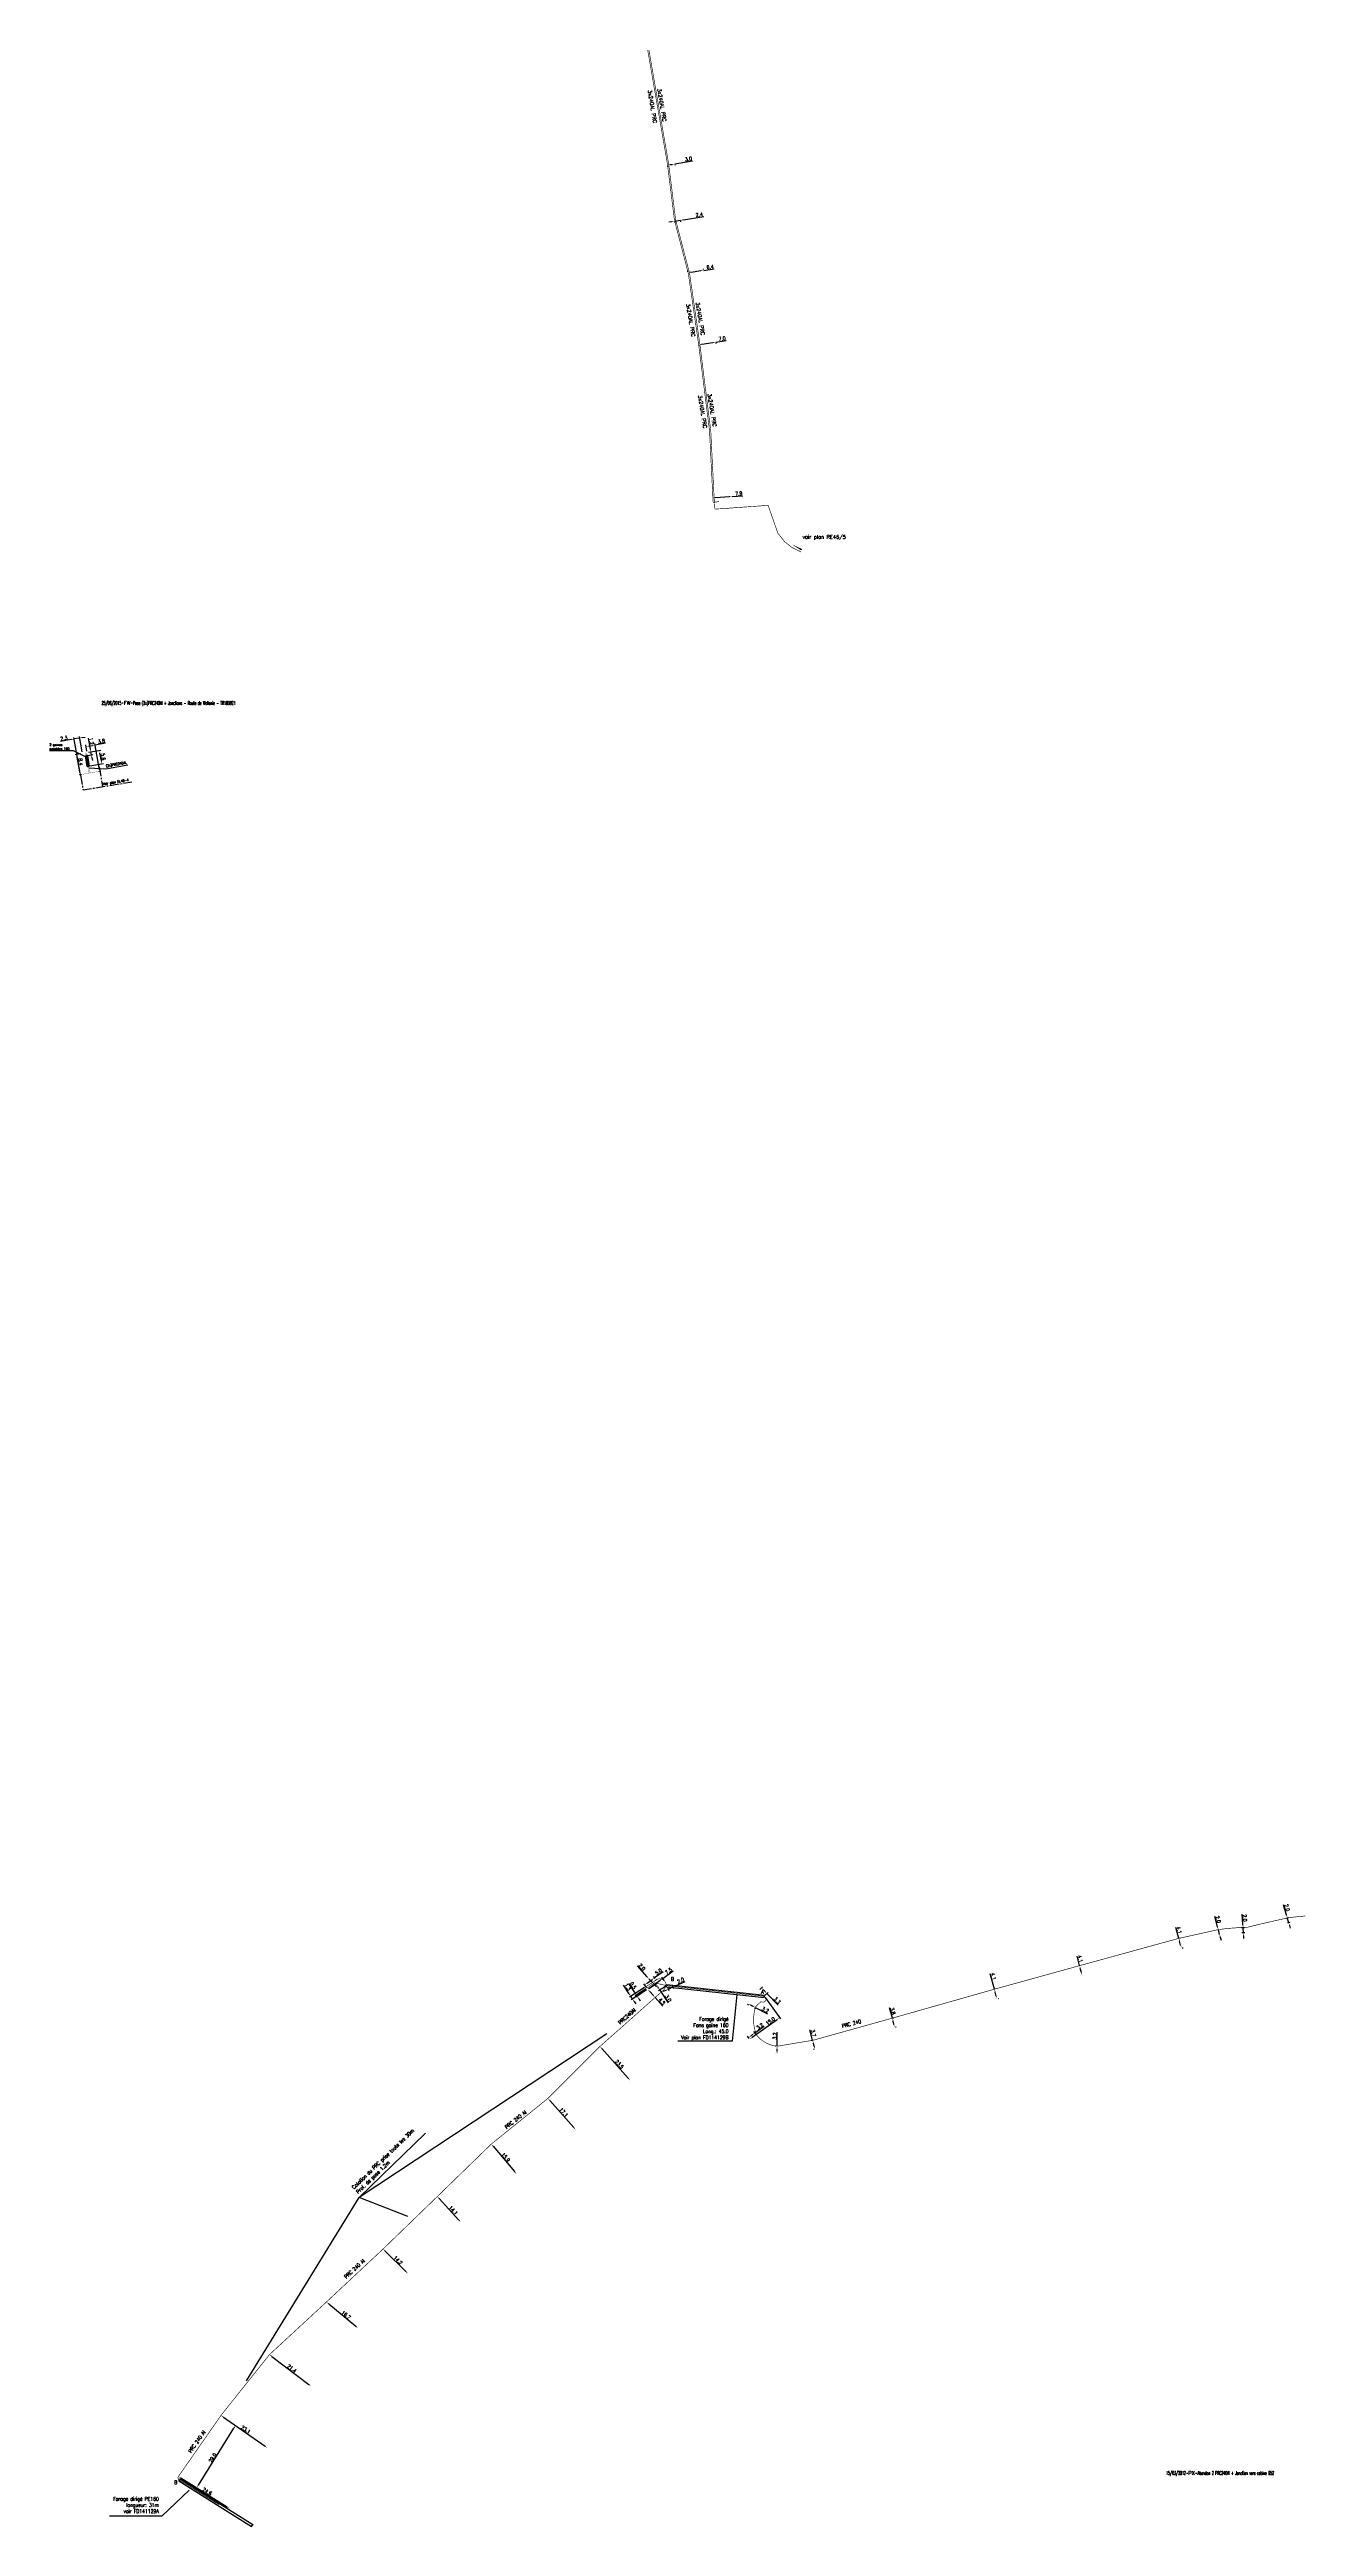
# Model space of a CAD drawing. Header units: millimetres. Extents: x 114488 to 115000, y 128991 to 130000.
import ezdxf
from ezdxf.enums import TextEntityAlignment as Align

# ---------------------------------------------------------------- set-up
doc = ezdxf.new("R2010")
doc.units = ezdxf.units.MM
doc.header["$PDMODE"] = 34
doc.linetypes.add('CENTER2', pattern=[28.575, 19.05, -3.175, 3.175, -3.175])
doc.layers.get('0').update_dxf_attribs({"linetype": 'CONTINUOUS'})
doc.layers.get('DEFPOINTS').update_dxf_attribs({"linetype": 'CONTINUOUS'})
for name, color, linetype in [('M_110', 1, 'M_ST_10'), ('M_300', 7, 'CONTINUOUS'), ('M_400', 7, 'CONTINUOUS'), ('M_910', 7, 'CONTINUOUS'), ('M_930', 7, 'CONTINUOUS')]:
    doc.layers.add(name, color=color, linetype=linetype)
doc.styles.get("Standard").update_dxf_attribs({"font": 'romans.shx', "width": 0.85})
doc.linetypes.add('M_ST_10', pattern='A,5,-0.3,["++",Standard,S=1,R=0,X=0,Y=-0.5],-2.8', length=8.1)
doc.dimstyles.get("Standard").update_dxf_attribs({"dimtxt": 1.5, "dimasz": 1.2, "dimexe": 0.625, "dimexo": 0.625, "dimgap": 0.25, "dimtad": 1, "dimdec": 1, "dimzin": 0, "dimdsep": 46, "dimtxsty": 'Standard', "dimcen": -0.5, "dimadec": 0, "dimazin": 0, "dimtfac": 1, "dimtdec": 1, "dimtmove": 0, "dimatfit": 3, "dimfxl": 0, "dimtolj": 1, "dimtzin": 0, "dimarcsym": 0})

# ---------------------------------------------------------------- blocks, each defined once
blk = doc.blocks.new('*D2')
at = {"layer": 'DEFPOINTS', "color": 0, "linetype": 'Continuous', "transparency": 16777216}
for p in [(114740, 129953.5), (114743, 129954), (114743.1, 129953.6)]:
    blk.add_point(p, dxfattribs=at)
at = {"layer": 'M_110', "color": 0, "linetype": 'Continuous', "lineweight": -2, "transparency": 16777216}
for p, q in [((114743.1, 129953.6), (114750.3, 129954.8)), ((114740.1, 129952.9), (114740.2, 129952.5)), ((114741.3, 129953.3), (114741.9, 129953.4)), ((114743.1, 129953.4), (114743.2, 129953))]:
    blk.add_line(p, q, dxfattribs=at)
at = {"layer": 'M_110', "color": 0, "linetype": 'Continuous', "transparency": 16777216}
for points in [[(114741.2, 129953.5), (114741.3, 129953.1), (114740.1, 129953.1)], [(114741.8, 129953.6), (114741.9, 129953.2), (114743.1, 129953.6)]]:
    blk.add_solid(points, dxfattribs=at)
at = {"layer": 'M_110', "color": 0, "linetype": 'Continuous', "transparency": 16777216, "insert": (114748.6, 129955.6), "char_height": 1.5, "attachment_point": 5, "rotation": 9.5667}
blk.add_mtext('\\A1;3.0', dxfattribs=at)
blk = doc.blocks.new('*D1')
at = {"layer": 'DEFPOINTS', "color": 0, "linetype": 'Continuous', "transparency": 16777216}
for p in [(114742.9, 129930.6), (114745.3, 129931), (114745.3, 129930.6)]:
    blk.add_point(p, dxfattribs=at)
at = {"layer": 'M_110', "color": 0, "linetype": 'Continuous', "lineweight": -2, "transparency": 16777216}
for p, q in [((114741.8, 129930), (114740.6, 129929.9)), ((114742.9, 129930.2), (114745.3, 129930.6)), ((114743, 129930), (114743, 129929.6)), ((114745.4, 129930.4), (114745.4, 129930)), ((114746.5, 129930.8), (114754.8, 129932.2))]:
    blk.add_line(p, q, dxfattribs=at)
at = {"layer": 'M_110', "color": 0, "linetype": 'Continuous', "transparency": 16777216}
for points in [[(114741.7, 129930.2), (114741.8, 129929.8), (114742.9, 129930.2)], [(114746.5, 129931), (114746.5, 129930.6), (114745.3, 129930.6)]]:
    blk.add_solid(points, dxfattribs=at)
at = {"layer": 'M_110', "color": 0, "linetype": 'Continuous', "transparency": 16777216, "insert": (114753, 129932.9), "char_height": 1.5, "attachment_point": 5, "rotation": 9.2584}
blk.add_mtext('\\A1;2.4', dxfattribs=at)
blk = doc.blocks.new('*D0')
at = {"layer": 'DEFPOINTS', "color": 0, "linetype": 'Continuous', "transparency": 16777216}
for p in [(114758.5, 129817.6), (114766.4, 129818.1), (114766.4, 129818.1)]:
    blk.add_point(p, dxfattribs=at)
at = {"layer": 'M_110', "color": 0, "linetype": 'Continuous', "lineweight": -2, "transparency": 16777216}
for p, q in [((114759.7, 129817.7), (114765.2, 129818.1)), ((114766.4, 129818.1), (114770.7, 129818.4))]:
    blk.add_line(p, q, dxfattribs=at)
at = {"layer": 'M_110', "color": 0, "linetype": 'Continuous', "transparency": 16777216}
for points in [[(114759.7, 129817.9), (114759.7, 129817.5), (114758.5, 129817.6)], [(114765.2, 129818.3), (114765.2, 129817.9), (114766.4, 129818.1)]]:
    blk.add_solid(points, dxfattribs=at)
at = {"layer": 'M_110', "color": 0, "linetype": 'Continuous', "transparency": 16777216, "insert": (114769.1, 129819.3), "char_height": 1.5, "attachment_point": 5, "rotation": 3.9245}
blk.add_mtext('\\A1;7.9', dxfattribs=at)
blk = doc.blocks.new('*D3')
at = {"layer": 'DEFPOINTS', "color": 0, "linetype": 'Continuous', "transparency": 16777216}
for p in [(114748.5, 129909.4), (114748.5, 129909), (114754.8, 129909.9)]:
    blk.add_point(p, dxfattribs=at)
at = {"layer": 'M_110', "color": 0, "linetype": 'Continuous', "lineweight": -2, "transparency": 16777216}
for p, q in [((114748.4, 129909.6), (114748.4, 129910)), ((114749.7, 129909.5), (114753.6, 129910.1)), ((114754.7, 129910.5), (114754.7, 129910.8)), ((114754.8, 129910.2), (114759.1, 129910.8))]:
    blk.add_line(p, q, dxfattribs=at)
at = {"layer": 'M_110', "color": 0, "linetype": 'Continuous', "transparency": 16777216}
for points in [[(114749.6, 129909.7), (114749.7, 129909.3), (114748.5, 129909.4)], [(114753.6, 129910.3), (114753.6, 129909.9), (114754.8, 129910.2)]]:
    blk.add_solid(points, dxfattribs=at)
at = {"layer": 'M_110', "color": 0, "linetype": 'Continuous', "transparency": 16777216, "insert": (114757.4, 129911.6), "char_height": 1.5, "attachment_point": 5, "rotation": 7.6876}
blk.add_mtext('\\A1;6.4', dxfattribs=at)
blk = doc.blocks.new('*D4')
at = {"layer": 'DEFPOINTS', "color": 0, "linetype": 'Continuous', "transparency": 16777216}
for p in [(114752.7, 129880.2), (114759.6, 129881.3), (114759.7, 129881)]:
    blk.add_point(p, dxfattribs=at)
at = {"layer": 'M_110', "color": 0, "linetype": 'Continuous', "lineweight": -2, "transparency": 16777216}
for p, q in [((114752.8, 129879.6), (114752.9, 129879.3)), ((114754, 129880.1), (114758.5, 129880.8)), ((114759.7, 129881), (114764, 129881.7)), ((114759.7, 129880.7), (114759.8, 129880.4))]:
    blk.add_line(p, q, dxfattribs=at)
at = {"layer": 'M_110', "color": 0, "linetype": 'Continuous', "transparency": 16777216}
for points in [[(114753.9, 129880.3), (114754, 129879.9), (114752.8, 129879.9)], [(114758.5, 129881), (114758.5, 129880.6), (114759.7, 129881)]]:
    blk.add_solid(points, dxfattribs=at)
at = {"layer": 'M_110', "color": 0, "linetype": 'Continuous', "transparency": 16777216, "insert": (114762.3, 129882.4), "char_height": 1.5, "attachment_point": 5, "rotation": 9.031}
blk.add_mtext('\\A1;7.0', dxfattribs=at)
blk = doc.blocks.new('*D5')
at = {"layer": 'DEFPOINTS', "color": 0, "linetype": 'Continuous', "transparency": 16777216}
for p in [(114991.8, 129238.8), (114992.3, 129236.9), (114993.3, 129237.1)]:
    blk.add_point(p, dxfattribs=at)
at = {"layer": 'M_110', "color": 0, "linetype": 'Continuous', "lineweight": -2, "transparency": 16777216}
for p, q in [((114992.4, 129240.2), (114991.2, 129244.4)), ((114992.4, 129239), (114993.3, 129239.2)), ((114993.3, 129237.1), (114992.7, 129239.1)), ((114992.9, 129237), (114993.9, 129237.3)), ((114993.6, 129236), (114993.9, 129234.8))]:
    blk.add_line(p, q, dxfattribs=at)
at = {"layer": 'M_110', "color": 0, "linetype": 'Continuous', "transparency": 16777216}
for points in [[(114992.6, 129240.3), (114992.2, 129240.2), (114992.7, 129239.1)], [(114993.8, 129236), (114993.4, 129235.9), (114993.3, 129237.1)]]:
    blk.add_solid(points, dxfattribs=at)
at = {"layer": 'M_110', "color": 0, "linetype": 'Continuous', "transparency": 16777216, "insert": (114992.6, 129243.2), "char_height": 1.5, "attachment_point": 5, "rotation": 285.3981}
blk.add_mtext('\\A1;2.0', dxfattribs=at)
blk = doc.blocks.new('*D6')
at = {"layer": 'DEFPOINTS', "color": 0, "linetype": 'Continuous', "transparency": 16777216}
for p in [(114974.8, 129233), (114975.9, 129235.1), (114976, 129233.1)]:
    blk.add_point(p, dxfattribs=at)
at = {"layer": 'M_110', "color": 0, "linetype": 'Continuous', "lineweight": -2, "transparency": 16777216}
for p, q in [((114974.6, 129236.2), (114974.3, 129240.6)), ((114975.3, 129235), (114974, 129235)), ((114975.4, 129233), (114974.2, 129233)), ((114974.8, 129233), (114974.7, 129235)), ((114974.9, 129231.8), (114974.9, 129230.6))]:
    blk.add_line(p, q, dxfattribs=at)
at = {"layer": 'M_110', "color": 0, "linetype": 'Continuous', "transparency": 16777216}
for points in [[(114974.8, 129236.2), (114974.4, 129236.2), (114974.7, 129235)], [(114975.1, 129231.8), (114974.7, 129231.8), (114974.8, 129233)]]:
    blk.add_solid(points, dxfattribs=at)
at = {"layer": 'M_110', "color": 0, "linetype": 'Continuous', "transparency": 16777216, "insert": (114975.4, 129239), "char_height": 1.5, "attachment_point": 5, "rotation": 273.4345}
blk.add_mtext('\\A1;2.0', dxfattribs=at)
blk = doc.blocks.new('*D7')
at = {"layer": 'DEFPOINTS', "color": 0, "linetype": 'Continuous', "transparency": 16777216}
for p in [(114964.6, 129234.3), (114965.1, 129232.3), (114965.1, 129232.3)]:
    blk.add_point(p, dxfattribs=at)
at = {"layer": 'M_110', "color": 0, "linetype": 'Continuous', "lineweight": -2, "transparency": 16777216}
for p, q in [((114964.2, 129235.4), (114963.1, 129239.6)), ((114964, 129234.1), (114964, 129234.1)), ((114964.5, 129232.2), (114964.5, 129232.2)), ((114965.1, 129232.3), (114964.6, 129234.3)), ((114965.4, 129231.2), (114965.7, 129230))]:
    blk.add_line(p, q, dxfattribs=at)
at = {"layer": 'M_110', "color": 0, "linetype": 'Continuous', "transparency": 16777216}
for points in [[(114964.4, 129235.5), (114964, 129235.4), (114964.6, 129234.3)], [(114965.6, 129231.2), (114965.2, 129231.1), (114965.1, 129232.3)]]:
    blk.add_solid(points, dxfattribs=at)
at = {"layer": 'M_110', "color": 0, "linetype": 'Continuous', "transparency": 16777216, "insert": (114964.5, 129238.4), "char_height": 1.5, "attachment_point": 5, "rotation": 285.2982}
blk.add_mtext('\\A1;2.0', dxfattribs=at)
blk = doc.blocks.new('*D8')
at = {"layer": 'DEFPOINTS', "color": 0, "linetype": 'Continuous', "transparency": 16777216}
for p in [(114948.3, 129230.7), (114949.3, 129226.7), (114949.6, 129226.8)]:
    blk.add_point(p, dxfattribs=at)
at = {"layer": 'M_110', "color": 0, "linetype": 'Continuous', "lineweight": -2, "transparency": 16777216}
for p, q in [((114948.5, 129230.7), (114947.3, 129235.2)), ((114949.2, 129227.9), (114948.8, 129229.6)), ((114948.9, 129230.8), (114949.1, 129230.9)), ((114949.9, 129226.9), (114950.2, 129226.9))]:
    blk.add_line(p, q, dxfattribs=at)
at = {"layer": 'M_110', "color": 0, "linetype": 'Continuous', "transparency": 16777216}
for points in [[(114949, 129229.6), (114948.6, 129229.5), (114948.5, 129230.7)], [(114949.4, 129228), (114949.1, 129227.9), (114949.6, 129226.8)]]:
    blk.add_solid(points, dxfattribs=at)
at = {"layer": 'M_110', "color": 0, "linetype": 'Continuous', "transparency": 16777216, "insert": (114948.6, 129234.1), "char_height": 1.5, "attachment_point": 5, "rotation": 284.9076}
blk.add_mtext('\\A1;4.1', dxfattribs=at)
blk = doc.blocks.new('*D9')
at = {"layer": 'DEFPOINTS', "color": 0, "linetype": 'Continuous', "transparency": 16777216}
for p in [(114908.1, 129219.6), (114909.1, 129215.6), (114909.1, 129215.6)]:
    blk.add_point(p, dxfattribs=at)
at = {"layer": 'M_110', "color": 0, "linetype": 'Continuous', "lineweight": -2, "transparency": 16777216}
for p, q in [((114908, 129219.6), (114907, 129223.5)), ((114907.4, 129219.4), (114907.4, 129219.4)), ((114908.8, 129216.8), (114908.3, 129218.4)), ((114908.5, 129215.5), (114908.5, 129215.5))]:
    blk.add_line(p, q, dxfattribs=at)
at = {"layer": 'M_110', "color": 0, "linetype": 'Continuous', "transparency": 16777216}
for points in [[(114908.5, 129218.5), (114908.2, 129218.4), (114908, 129219.6)], [(114909, 129216.8), (114908.6, 129216.7), (114909.1, 129215.6)]]:
    blk.add_solid(points, dxfattribs=at)
at = {"layer": 'M_110', "color": 0, "linetype": 'Continuous', "transparency": 16777216, "insert": (114908.3, 129222.4), "char_height": 1.5, "attachment_point": 5, "rotation": 284.9076}
blk.add_mtext('\\A1;4.1', dxfattribs=at)
blk = doc.blocks.new('*D10')
at = {"layer": 'DEFPOINTS', "color": 0, "linetype": 'Continuous', "transparency": 16777216}
for p in [(114873.3, 129210), (114874.3, 129206), (114874.4, 129206)]:
    blk.add_point(p, dxfattribs=at)
at = {"layer": 'M_110', "color": 0, "linetype": 'Continuous', "lineweight": -2, "transparency": 16777216}
for p, q in [((114873.3, 129210), (114871.6, 129216.3)), ((114874, 129207.2), (114873.6, 129208.8)), ((114873.9, 129210.1), (114873.9, 129210.2)), ((114874.9, 129206.2), (114875, 129206.2))]:
    blk.add_line(p, q, dxfattribs=at)
at = {"layer": 'M_110', "color": 0, "linetype": 'Continuous', "transparency": 16777216}
for points in [[(114873.8, 129208.9), (114873.4, 129208.8), (114873.3, 129210)], [(114874.2, 129207.2), (114873.9, 129207.1), (114874.4, 129206)]]:
    blk.add_solid(points, dxfattribs=at)
at = {"layer": 'M_110', "color": 0, "linetype": 'Continuous', "transparency": 16777216, "insert": (114872.9, 129215.2), "char_height": 1.5, "attachment_point": 5, "rotation": 284.9076}
blk.add_mtext('\\A1;4.1', dxfattribs=at)
blk = doc.blocks.new('*D11')
at = {"layer": 'DEFPOINTS', "color": 0, "linetype": 'Continuous', "transparency": 16777216}
for p in [(114831.4, 129198.1), (114832.4, 129194.5), (114832.6, 129194.5)]:
    blk.add_point(p, dxfattribs=at)
at = {"layer": 'M_110', "color": 0, "linetype": 'Continuous', "lineweight": -2, "transparency": 16777216}
for p, q in [((114831.7, 129198.2), (114830.5, 129202.4)), ((114832, 129198.3), (114832.3, 129198.4)), ((114832.3, 129195.7), (114832, 129197)), ((114833, 129194.6), (114833.2, 129194.7))]:
    blk.add_line(p, q, dxfattribs=at)
at = {"layer": 'M_110', "color": 0, "linetype": 'Continuous', "transparency": 16777216}
for points in [[(114832.2, 129197.1), (114831.8, 129197), (114831.7, 129198.2)], [(114832.5, 129195.7), (114832.1, 129195.6), (114832.6, 129194.5)]]:
    blk.add_solid(points, dxfattribs=at)
at = {"layer": 'M_110', "color": 0, "linetype": 'Continuous', "transparency": 16777216, "insert": (114831.9, 129201.1), "char_height": 1.5, "attachment_point": 5, "rotation": 284.9076}
blk.add_mtext('\\A1;3.8', dxfattribs=at)
blk = doc.blocks.new('*D12')
at = {"layer": 'DEFPOINTS', "color": 0, "linetype": 'Continuous', "transparency": 16777216}
for p in [(114799.5, 129189.2), (114800.2, 129185.6), (114800.4, 129185.6)]:
    blk.add_point(p, dxfattribs=at)
at = {"layer": 'M_110', "color": 0, "linetype": 'Continuous', "lineweight": -2, "transparency": 16777216}
for p, q in [((114799.2, 129189.2), (114798.1, 129193.4)), ((114798.9, 129189.1), (114798.6, 129189)), ((114799.9, 129186.7), (114799.6, 129188)), ((114799.8, 129185.5), (114799.6, 129185.4))]:
    blk.add_line(p, q, dxfattribs=at)
at = {"layer": 'M_110', "color": 0, "linetype": 'Continuous', "transparency": 16777216}
for points in [[(114799.7, 129188), (114799.4, 129187.9), (114799.2, 129189.2)], [(114800.1, 129186.8), (114799.7, 129186.7), (114800.2, 129185.6)]]:
    blk.add_solid(points, dxfattribs=at)
at = {"layer": 'M_110', "color": 0, "linetype": 'Continuous', "transparency": 16777216, "insert": (114799.5, 129192.1), "char_height": 1.5, "attachment_point": 5, "rotation": 284.9076}
blk.add_mtext('\\A1;3.7', dxfattribs=at)
blk = doc.blocks.new('*D13')
at = {"layer": 'DEFPOINTS', "color": 0, "linetype": 'Continuous', "transparency": 16777216}
for p in [(114784.7, 129183.6), (114784.8, 129186.8), (114784.8, 129183.6)]:
    blk.add_point(p, dxfattribs=at)
at = {"layer": 'M_110', "color": 0, "linetype": 'Continuous', "lineweight": -2, "transparency": 16777216}
for p, q in [((114784.7, 129186.8), (114784.8, 129192.5)), ((114784.2, 129186.8), (114784.1, 129186.8)), ((114784.1, 129183.6), (114784.1, 129183.6)), ((114784.7, 129184.8), (114784.7, 129185.6))]:
    blk.add_line(p, q, dxfattribs=at)
at = {"layer": 'M_110', "color": 0, "linetype": 'Continuous', "transparency": 16777216}
for points in [[(114784.5, 129185.6), (114784.9, 129185.6), (114784.7, 129186.8)], [(114784.5, 129184.8), (114784.9, 129184.8), (114784.7, 129183.6)]]:
    blk.add_solid(points, dxfattribs=at)
at = {"layer": 'M_110', "color": 0, "linetype": 'Continuous', "transparency": 16777216, "insert": (114783.8, 129190.9), "char_height": 1.5, "attachment_point": 5, "rotation": 89.2319}
blk.add_mtext('\\A1;3.2', dxfattribs=at)
blk = doc.blocks.new('*D14')
at = {"layer": 'DEFPOINTS', "color": 0, "linetype": 'Continuous', "transparency": 16777216}
for p in [(114773.1, 129190.3), (114773.8, 129189.4), (114776.4, 129191.3)]:
    blk.add_point(p, dxfattribs=at)
at = {"layer": 'M_110', "color": 0, "linetype": 'Continuous', "lineweight": -2, "transparency": 16777216}
for p, q in [((114773.4, 129189.9), (114772.7, 129190.9)), ((114774.1, 129191), (114774.7, 129191.5)), ((114776, 129191.8), (114775.3, 129192.7)), ((114775.7, 129192.2), (114779.5, 129195))]:
    blk.add_line(p, q, dxfattribs=at)
at = {"layer": 'M_110', "color": 0, "linetype": 'Continuous', "transparency": 16777216}
for points in [[(114774, 129191.2), (114774.2, 129190.9), (114773.1, 129190.3)], [(114774.6, 129191.7), (114774.8, 129191.4), (114775.7, 129192.2)]]:
    blk.add_solid(points, dxfattribs=at)
at = {"layer": 'M_110', "color": 0, "linetype": 'Continuous', "transparency": 16777216, "insert": (114777.7, 129194.9), "char_height": 1.5, "attachment_point": 5, "rotation": 35.8441}
blk.add_mtext('\\A1;3.2', dxfattribs=at)
blk = doc.blocks.new('*D15')
at = {"layer": 'DEFPOINTS', "color": 0, "linetype": 'Continuous', "transparency": 16777216}
for p in [(114773, 129204), (114773.2, 129204.5), (114776.1, 129203)]:
    blk.add_point(p, dxfattribs=at)
at = {"layer": 'M_110', "color": 0, "linetype": 'Continuous', "lineweight": -2, "transparency": 16777216}
for p, q in [((114772.9, 129203.9), (114772.7, 129203.5)), ((114774.1, 129203.5), (114774.8, 129203.1)), ((114775.8, 129202.4), (114775.5, 129202)), ((114775.8, 129202.6), (114780.8, 129200))]:
    blk.add_line(p, q, dxfattribs=at)
at = {"layer": 'M_110', "color": 0, "linetype": 'Continuous', "transparency": 16777216}
for points in [[(114774.2, 129203.7), (114774, 129203.3), (114773, 129204)], [(114774.9, 129203.3), (114774.7, 129202.9), (114775.8, 129202.6)]]:
    blk.add_solid(points, dxfattribs=at)
at = {"layer": 'M_110', "color": 0, "linetype": 'Continuous', "transparency": 16777216, "insert": (114779.9, 129201.6), "char_height": 1.5, "attachment_point": 5, "rotation": 332.3829}
blk.add_mtext('\\A1;3.2', dxfattribs=at)
blk = doc.blocks.new('*D16')
at = {"layer": 'DEFPOINTS', "color": 0, "linetype": 'Continuous', "transparency": 16777216}
for p in [(114777.2, 129209.5), (114778.3, 129210.6), (114779.5, 129207.1)]:
    blk.add_point(p, dxfattribs=at)
at = {"layer": 'M_400', "color": 0, "linetype": 'Continuous', "lineweight": -2, "transparency": 16777216}
for p, q in [((114777.7, 129209.9), (114778.8, 129211)), ((114779.2, 129209.7), (114779.8, 129209.1)), ((114779.9, 129207.5), (114781.1, 129208.6)), ((114780.6, 129208.2), (114785.1, 129203.5))]:
    blk.add_line(p, q, dxfattribs=at)
at = {"layer": 'M_400', "color": 0, "linetype": 'Continuous', "transparency": 16777216}
for points in [[(114779.3, 129209.8), (114779, 129209.6), (114778.3, 129210.6)], [(114779.9, 129209.2), (114779.6, 129208.9), (114780.6, 129208.2)]]:
    blk.add_solid(points, dxfattribs=at)
at = {"layer": 'M_400', "color": 0, "linetype": 'Continuous', "transparency": 16777216, "insert": (114784.7, 129205.4), "char_height": 1.5, "attachment_point": 5, "rotation": 313.7892}
blk.add_mtext('\\A1;3.3', dxfattribs=at)
blk = doc.blocks.new('*D17')
at = {"layer": 'DEFPOINTS', "color": 0, "linetype": 'Continuous', "transparency": 16777216}
for p in [(114739.7, 129211.4), (114741.5, 129212.3), (114742.2, 129210.9)]:
    blk.add_point(p, dxfattribs=at)
at = {"layer": 'M_400', "color": 0, "linetype": 'Continuous', "lineweight": -2, "transparency": 16777216}
for p, q in [((114739.3, 129209.5), (114738.2, 129209)), ((114740, 129210.9), (114740.6, 129209.4)), ((114740.4, 129210), (114742.2, 129210.9)), ((114741.8, 129211.7), (114742.5, 129210.3)), ((114743.3, 129211.4), (114747.2, 129213.2))]:
    blk.add_line(p, q, dxfattribs=at)
at = {"layer": 'M_400', "color": 0, "linetype": 'Continuous', "transparency": 16777216}
for points in [[(114739.2, 129209.7), (114739.4, 129209.3), (114740.4, 129210)], [(114743.2, 129211.5), (114743.4, 129211.2), (114742.2, 129210.9)]]:
    blk.add_solid(points, dxfattribs=at)
at = {"layer": 'M_400', "color": 0, "linetype": 'Continuous', "transparency": 16777216, "insert": (114745.4, 129213.5), "char_height": 1.5, "attachment_point": 5, "rotation": 25.1106}
blk.add_mtext('\\A1;2.0', dxfattribs=at)
blk = doc.blocks.new('*D18')
at = {"layer": 'DEFPOINTS', "color": 0, "linetype": 'Continuous', "transparency": 16777216}
for p in [(114731.7, 129210.4), (114732, 129210), (114727.6, 129207.2)]:
    blk.add_point(p, dxfattribs=at)
at = {"layer": 'M_110', "color": 0, "linetype": 'Continuous', "lineweight": -2, "transparency": 16777216}
for p, q in [((114726.7, 129208.6), (114724.3, 129212.3)), ((114731.2, 129210.1), (114726.8, 129207.3)), ((114731.5, 129209.7), (114727.1, 129206.8)), ((114727.6, 129207.2), (114727.4, 129207.6)), ((114728.3, 129206.2), (114728.9, 129205.2))]:
    blk.add_line(p, q, dxfattribs=at)
at = {"layer": 'M_110', "color": 0, "linetype": 'Continuous', "transparency": 16777216}
for points in [[(114726.9, 129208.7), (114726.5, 129208.5), (114727.4, 129207.6)], [(114728.5, 129206.3), (114728.1, 129206.1), (114727.6, 129207.2)]]:
    blk.add_solid(points, dxfattribs=at)
at = {"layer": 'M_110', "color": 0, "linetype": 'Continuous', "transparency": 16777216, "insert": (114726, 129211.5), "char_height": 1.5, "attachment_point": 5, "rotation": 302.9727}
blk.add_mtext('\\A1;0.5', dxfattribs=at)
blk = doc.blocks.new('*D19')
at = {"layer": 'DEFPOINTS', "color": 0, "linetype": 'Continuous', "transparency": 16777216}
for p in [(114731.2, 129211.1), (114732, 129210), (114725.1, 129207.1)]:
    blk.add_point(p, dxfattribs=at)
at = {"layer": 'M_110', "color": 0, "linetype": 'Continuous', "lineweight": -2, "transparency": 16777216}
for p, q in [((114724.4, 129208.1), (114722.1, 129211.6)), ((114730.7, 129210.7), (114724.5, 129206.7)), ((114731.5, 129209.7), (114725.2, 129205.6)), ((114725.8, 129206), (114725.1, 129207.1)), ((114726.4, 129205), (114727.1, 129204))]:
    blk.add_line(p, q, dxfattribs=at)
at = {"layer": 'M_110', "color": 0, "linetype": 'Continuous', "transparency": 16777216}
for points in [[(114724.6, 129208.2), (114724.2, 129208), (114725.1, 129207.1)], [(114726.6, 129205.1), (114726.3, 129204.8), (114725.8, 129206)]]:
    blk.add_solid(points, dxfattribs=at)
at = {"layer": 'M_110', "color": 0, "linetype": 'Continuous', "transparency": 16777216, "insert": (114723.8, 129210.9), "char_height": 1.5, "attachment_point": 5, "rotation": 302.9727}
blk.add_mtext('\\A1;1.3', dxfattribs=at)
blk = doc.blocks.new('*D20')
at = {"layer": 'DEFPOINTS', "color": 0, "transparency": 16777216}
for p in [(114732.5, 129214.2), (114732.5, 129214.2), (114733.9, 129212.7)]:
    blk.add_point(p, dxfattribs=at)
at = {"layer": 'M_110', "color": 0, "lineweight": -2, "transparency": 16777216}
for p, q in [((114731.7, 129215.1), (114727.8, 129219.5)), ((114733.9, 129212.7), (114732.5, 129214.2)), ((114734.7, 129211.8), (114735.5, 129210.9))]:
    blk.add_line(p, q, dxfattribs=at)
at = {"layer": 'M_110', "color": 0, "transparency": 16777216}
for points in [[(114731.9, 129215.2), (114731.6, 129214.9), (114732.5, 129214.2)], [(114734.8, 129211.9), (114734.5, 129211.6), (114733.9, 129212.7)]]:
    blk.add_solid(points, dxfattribs=at)
at = {"layer": 'M_110', "color": 0, "transparency": 16777216, "insert": (114729.6, 129219), "char_height": 1.5, "attachment_point": 5, "rotation": 311.6676}
blk.add_mtext('\\A1;2.0', dxfattribs=at)
blk = doc.blocks.new('*D21')
at = {"layer": 'DEFPOINTS', "color": 0, "linetype": 'Continuous', "transparency": 16777216}
for p in [(114732, 129210), (114735.3, 129212.2), (114739.7, 129211.4)]:
    blk.add_point(p, dxfattribs=at)
at = {"layer": 'M_400', "color": 0, "linetype": 'Continuous', "lineweight": -2, "transparency": 16777216}
for p, q in [((114732.5, 129210.3), (114735.8, 129212.5)), ((114736, 129211.1), (114736.3, 129210.6)), ((114739.2, 129211.1), (114736.4, 129209.3)), ((114736.9, 129209.6), (114740.3, 129204.4))]:
    blk.add_line(p, q, dxfattribs=at)
at = {"layer": 'M_400', "color": 0, "linetype": 'Continuous', "transparency": 16777216}
for points in [[(114736.1, 129211.3), (114735.8, 129211), (114735.3, 129212.2)], [(114736.5, 129210.7), (114736.1, 129210.5), (114736.9, 129209.6)]]:
    blk.add_solid(points, dxfattribs=at)
at = {"layer": 'M_400', "color": 0, "linetype": 'Continuous', "transparency": 16777216, "insert": (114740.3, 129206.3), "char_height": 1.5, "attachment_point": 5, "rotation": 302.9727}
blk.add_mtext('\\A1;3.0', dxfattribs=at)
blk = doc.blocks.new('*D22')
at = {"layer": 'DEFPOINTS', "color": 0, "linetype": 'Continuous', "transparency": 16777216}
for p in [(114732, 129210), (114732, 129210), (114735, 129206.6)]:
    blk.add_point(p, dxfattribs=at)
at = {"layer": 'M_110', "color": 0, "linetype": 'Continuous', "lineweight": -2, "transparency": 16777216}
for p, q in [((114732.8, 129209.1), (114734.2, 129207.5)), ((114735, 129206.6), (114738.1, 129203.1))]:
    blk.add_line(p, q, dxfattribs=at)
at = {"layer": 'M_110', "color": 0, "linetype": 'Continuous', "transparency": 16777216}
for points in [[(114732.9, 129209.2), (114732.6, 129209), (114732, 129210)], [(114734.3, 129207.7), (114734, 129207.4), (114735, 129206.6)]]:
    blk.add_solid(points, dxfattribs=at)
at = {"layer": 'M_110', "color": 0, "linetype": 'Continuous', "transparency": 16777216, "insert": (114737.8, 129205), "char_height": 1.5, "attachment_point": 5, "rotation": 311.6099}
blk.add_mtext('\\A1;4.5', dxfattribs=at)
blk = doc.blocks.new('*D23')
at = {"layer": 'DEFPOINTS', "color": 0, "linetype": 'Continuous', "transparency": 16777216}
for p in [(114712.5, 129186.7), (114724.8, 129172.9), (114724.8, 129172.9)]:
    blk.add_point(p, dxfattribs=at)
at = {"layer": 'M_110', "color": 0, "linetype": 'Continuous', "lineweight": -2, "transparency": 16777216}
for p, q in [((114713.3, 129185.8), (114724, 129173.8)), ((114724.4, 129172.5), (114724.4, 129172.5))]:
    blk.add_line(p, q, dxfattribs=at)
at = {"layer": 'M_110', "color": 0, "linetype": 'Continuous', "transparency": 16777216}
for points in [[(114713.5, 129185.9), (114713.2, 129185.7), (114712.5, 129186.7)], [(114724.2, 129173.9), (114723.9, 129173.6), (114724.8, 129172.9)]]:
    blk.add_solid(points, dxfattribs=at)
at = {"layer": 'M_110', "color": 0, "linetype": 'Continuous', "transparency": 16777216, "insert": (114720.4, 129179.4), "char_height": 1.5, "attachment_point": 5, "rotation": 311.6099}
blk.add_mtext('\\A1;23.5', dxfattribs=at)
blk = doc.blocks.new('*D24')
at = {"layer": 'DEFPOINTS', "color": 0, "linetype": 'Continuous', "transparency": 16777216}
for p in [(114691.3, 129165.5), (114702.6, 129152.7), (114702.6, 129152.7)]:
    blk.add_point(p, dxfattribs=at)
at = {"layer": 'M_110', "color": 0, "linetype": 'Continuous', "lineweight": -2, "transparency": 16777216}
blk.add_line((114692.1, 129164.6), (114701.8, 129153.6), dxfattribs=at)
at = {"layer": 'M_110', "color": 0, "linetype": 'Continuous', "transparency": 16777216}
for points in [[(114692.2, 129164.7), (114691.9, 129164.5), (114691.3, 129165.5)], [(114702, 129153.7), (114701.7, 129153.5), (114702.6, 129152.7)]]:
    blk.add_solid(points, dxfattribs=at)
at = {"layer": 'M_110', "color": 0, "linetype": 'Continuous', "transparency": 16777216, "insert": (114697.7, 129159.8), "char_height": 1.5, "attachment_point": 5, "rotation": 311.6099}
blk.add_mtext('\\A1;17.1', dxfattribs=at)
blk = doc.blocks.new('*D25')
at = {"layer": 'DEFPOINTS', "color": 0, "linetype": 'Continuous', "transparency": 16777216}
for p in [(114646.2, 129125.6), (114655.7, 129115.1), (114655.7, 129115.1)]:
    blk.add_point(p, dxfattribs=at)
at = {"layer": 'M_110', "color": 0, "linetype": 'Continuous', "lineweight": -2, "transparency": 16777216}
blk.add_line((114647, 129124.7), (114654.9, 129116), dxfattribs=at)
at = {"layer": 'M_110', "color": 0, "linetype": 'Continuous', "transparency": 16777216}
for points in [[(114647.2, 129124.8), (114646.9, 129124.5), (114646.2, 129125.6)], [(114655.1, 129116.2), (114654.8, 129115.9), (114655.7, 129115.1)]]:
    blk.add_solid(points, dxfattribs=at)
at = {"layer": 'M_110', "color": 0, "linetype": 'Continuous', "transparency": 16777216, "insert": (114652.7, 129119.9), "char_height": 1.5, "attachment_point": 5, "rotation": 312.4483}
blk.add_mtext('\\A1;14.1', dxfattribs=at)
blk = doc.blocks.new('*D26')
at = {"layer": 'DEFPOINTS', "color": 0, "linetype": 'Continuous', "transparency": 16777216}
for p in [(114558, 129036.4), (114577, 129023.1), (114577, 129023.1)]:
    blk.add_point(p, dxfattribs=at)
at = {"layer": 'M_110', "color": 0, "linetype": 'Continuous', "lineweight": -2, "transparency": 16777216}
blk.add_line((114559, 129035.7), (114576, 129023.8), dxfattribs=at)
at = {"layer": 'M_110', "color": 0, "linetype": 'Continuous', "transparency": 16777216}
for points in [[(114559.1, 129035.8), (114558.9, 129035.5), (114558, 129036.4)], [(114576.1, 129024), (114575.9, 129023.7), (114577, 129023.1)]]:
    blk.add_solid(points, dxfattribs=at)
at = {"layer": 'M_110', "color": 0, "linetype": 'Continuous', "transparency": 16777216, "insert": (114568.1, 129030.6), "char_height": 1.5, "attachment_point": 5, "rotation": 325.0812}
blk.add_mtext('\\A1;23.1', dxfattribs=at)
blk = doc.blocks.new('*D27')
at = {"layer": 'DEFPOINTS', "color": 0, "linetype": 'Continuous', "transparency": 16777216}
for p in [(114540.7, 129011.5), (114561.5, 128998.5), (114561.5, 128998.5)]:
    blk.add_point(p, dxfattribs=at)
at = {"layer": 'M_110', "color": 0, "linetype": 'Continuous', "lineweight": -2, "transparency": 16777216}
blk.add_line((114541.7, 129010.9), (114560.5, 128999.1), dxfattribs=at)
at = {"layer": 'M_110', "color": 0, "linetype": 'Continuous', "transparency": 16777216}
for points in [[(114541.8, 129011), (114541.6, 129010.7), (114540.7, 129011.5)], [(114560.6, 128999.3), (114560.4, 128999), (114561.5, 128998.5)]]:
    blk.add_solid(points, dxfattribs=at)
at = {"layer": 'M_110', "color": 0, "linetype": 'Continuous', "transparency": 16777216, "insert": (114552.4, 129005.4), "char_height": 1.5, "attachment_point": 5, "rotation": 328.0466}
blk.add_mtext('\\A1;24.6', dxfattribs=at)
blk = doc.blocks.new('*D28')
at = {"layer": 'DEFPOINTS', "color": 0, "linetype": 'Continuous', "transparency": 16777216}
for p in [(114668.2, 129146.9), (114678.5, 129134.7), (114678.5, 129134.7)]:
    blk.add_point(p, dxfattribs=at)
at = {"layer": 'M_110', "color": 0, "linetype": 'Continuous', "lineweight": -2, "transparency": 16777216}
blk.add_line((114669, 129146), (114677.7, 129135.7), dxfattribs=at)
at = {"layer": 'M_110', "color": 0, "linetype": 'Continuous', "transparency": 16777216}
for points in [[(114669.1, 129146.1), (114668.8, 129145.9), (114668.2, 129146.9)], [(114677.8, 129135.8), (114677.5, 129135.5), (114678.5, 129134.7)]]:
    blk.add_solid(points, dxfattribs=at)
at = {"layer": 'M_110', "color": 0, "linetype": 'Continuous', "transparency": 16777216, "insert": (114674.1, 129141.5), "char_height": 1.5, "attachment_point": 5, "rotation": 310.0757}
blk.add_mtext('\\A1;15.9', dxfattribs=at)
blk = doc.blocks.new('*D29')
at = {"layer": 'DEFPOINTS', "color": 0, "linetype": 'Continuous', "transparency": 16777216}
for p in [(114624.1, 129104.2), (114634.2, 129094.2), (114634.2, 129094.2)]:
    blk.add_point(p, dxfattribs=at)
at = {"layer": 'M_110', "color": 0, "linetype": 'Continuous', "lineweight": -2, "transparency": 16777216}
blk.add_line((114625, 129103.3), (114633.4, 129095), dxfattribs=at)
at = {"layer": 'M_110', "color": 0, "linetype": 'Continuous', "transparency": 16777216}
for points in [[(114625.1, 129103.5), (114624.8, 129103.2), (114624.1, 129104.2)], [(114633.5, 129095.2), (114633.2, 129094.9), (114634.2, 129094.2)]]:
    blk.add_solid(points, dxfattribs=at)
at = {"layer": 'M_110', "color": 0, "linetype": 'Continuous', "transparency": 16777216, "insert": (114630.2, 129099.6), "char_height": 1.5, "attachment_point": 5, "rotation": 315.3448}
blk.add_mtext('\\A1;14.2', dxfattribs=at)
blk = doc.blocks.new('*D30')
at = {"layer": 'DEFPOINTS', "color": 0, "linetype": 'Continuous', "transparency": 16777216}
for p in [(114601, 129082.6), (114613.9, 129071.9), (114613.9, 129071.9)]:
    blk.add_point(p, dxfattribs=at)
at = {"layer": 'M_110', "color": 0, "linetype": 'Continuous', "lineweight": -2, "transparency": 16777216}
blk.add_line((114602, 129081.8), (114613, 129072.7), dxfattribs=at)
at = {"layer": 'M_110', "color": 0, "linetype": 'Continuous', "transparency": 16777216}
for points in [[(114602.1, 129082), (114601.8, 129081.7), (114601, 129082.6)], [(114613.1, 129072.8), (114612.8, 129072.5), (114613.9, 129071.9)]]:
    blk.add_solid(points, dxfattribs=at)
at = {"layer": 'M_110', "color": 0, "linetype": 'Continuous', "transparency": 16777216, "insert": (114609, 129077.3), "char_height": 1.5, "attachment_point": 5, "rotation": 320.2585}
blk.add_mtext('\\A1;16.7', dxfattribs=at)
blk = doc.blocks.new('*D31')
at = {"layer": 'DEFPOINTS', "color": 0, "linetype": 'Continuous', "transparency": 16777216}
for p in [(114577.8, 129061.2), (114594.8, 129048.2), (114594.8, 129048.2)]:
    blk.add_point(p, dxfattribs=at)
at = {"layer": 'M_110', "color": 0, "linetype": 'Continuous', "lineweight": -2, "transparency": 16777216}
blk.add_line((114578.8, 129060.4), (114593.9, 129048.9), dxfattribs=at)
at = {"layer": 'M_110', "color": 0, "linetype": 'Continuous', "transparency": 16777216}
for points in [[(114578.9, 129060.6), (114578.6, 129060.3), (114577.8, 129061.2)], [(114594, 129049.1), (114593.8, 129048.8), (114594.8, 129048.2)]]:
    blk.add_solid(points, dxfattribs=at)
at = {"layer": 'M_110', "color": 0, "linetype": 'Continuous', "transparency": 16777216, "insert": (114586.9, 129055.5), "char_height": 1.5, "attachment_point": 5, "rotation": 322.7302}
blk.add_mtext('\\A1;21.4', dxfattribs=at)
blk = doc.blocks.new('*D32')
at = {"layer": 'DEFPOINTS', "color": 0, "linetype": 'Continuous', "transparency": 16777216}
for p in [(114563.9, 129032.2), (114563.9, 129032.2), (114548.1, 129006.9)]:
    blk.add_point(p, dxfattribs=at)
at = {"layer": 'M_110', "color": 0, "linetype": 'Continuous', "lineweight": -2, "transparency": 16777216}
for p, q in [((114548.8, 129007.9), (114563.3, 129031.2)), ((114547.6, 129007.2), (114547.6, 129007.2))]:
    blk.add_line(p, q, dxfattribs=at)
at = {"layer": 'M_110', "color": 0, "linetype": 'Continuous', "transparency": 16777216}
for points in [[(114563.1, 129031.3), (114563.5, 129031.1), (114563.9, 129032.2)], [(114548.6, 129008), (114548.9, 129007.8), (114548.1, 129006.9)]]:
    blk.add_solid(points, dxfattribs=at)
at = {"layer": 'M_110', "color": 0, "linetype": 'Continuous', "transparency": 16777216, "insert": (114554.6, 129019.1), "char_height": 1.5, "attachment_point": 5, "rotation": 58.0466}
blk.add_mtext('\\A1;29.0', dxfattribs=at)
blk = doc.blocks.new('*D36')
at = {"layer": 'DEFPOINTS', "color": 0, "linetype": 'Continuous', "transparency": 16777216}
for p in [(114730.7, 129211.7), (114732, 129210), (114735.4, 129213.8)]:
    blk.add_point(p, dxfattribs=at)
at = {"layer": 'M_300', "color": 0, "linetype": 'Continuous', "lineweight": -2, "transparency": 16777216}
for p, q in [((114731.6, 129210.5), (114730.4, 129212.2)), ((114731.7, 129212.4), (114733.8, 129214)), ((114735, 129214.3), (114734.4, 129215.2)), ((114734.8, 129214.7), (114738.3, 129217.2))]:
    blk.add_line(p, q, dxfattribs=at)
at = {"layer": 'M_300', "color": 0, "linetype": 'Continuous', "transparency": 16777216}
for points in [[(114731.6, 129212.6), (114731.8, 129212.3), (114730.7, 129211.7)], [(114733.7, 129214.1), (114733.9, 129213.8), (114734.8, 129214.7)]]:
    blk.add_solid(points, dxfattribs=at)
at = {"layer": 'M_300', "color": 0, "linetype": 'Continuous', "transparency": 16777216, "insert": (114736.4, 129217.1), "char_height": 1.5, "attachment_point": 5, "rotation": 36.0139}
blk.add_mtext('\\A1;5.0', dxfattribs=at)
blk = doc.blocks.new('*D38')
at = {"layer": 'DEFPOINTS', "color": 0, "linetype": 'Continuous', "transparency": 16777216}
for p in [(114732, 129210), (114732, 129210), (114739, 129213.1)]:
    blk.add_point(p, dxfattribs=at)
at = {"layer": 'M_110', "color": 0, "linetype": 'Continuous', "lineweight": -2, "transparency": 16777216}
for p, q in [((114733, 129210.7), (114737.1, 129213.7)), ((114738.7, 129213.6), (114737.7, 129214.9)), ((114738.1, 129214.4), (114742.3, 129217.5))]:
    blk.add_line(p, q, dxfattribs=at)
at = {"layer": 'M_110', "color": 0, "linetype": 'Continuous', "transparency": 16777216}
for points in [[(114732.8, 129210.9), (114733.1, 129210.5), (114732, 129210)], [(114737, 129213.9), (114737.2, 129213.5), (114738.1, 129214.4)]]:
    blk.add_solid(points, dxfattribs=at)
at = {"layer": 'M_110', "color": 0, "linetype": 'Continuous', "transparency": 16777216, "insert": (114740.5, 129217.4), "char_height": 1.5, "attachment_point": 5, "rotation": 36.0139}
blk.add_mtext('\\A1;7.5', dxfattribs=at)
blk = doc.blocks.new('M_300_03')
at = {"color": 0, "linetype": 'Continuous'}
blk.add_solid([(-1, 0.75), (-1, 0), (1, 0.75), (1, 0)], dxfattribs=at)
at = {"color": 0, "linetype": 'Continuous', "width": 0.75, "flags": 3}
for tag, p in [('DEF_COUP', (0, -7.125)), ('DEF_TYPE', (0, -9.625)), ('DEF_LEG', (0, -4.625))]:
    blk.add_attdef(tag, text='', height=1.2, dxfattribs=at).set_placement(p, align=Align.MIDDLE)
blk = doc.blocks.new('GIS_MODF')
at = {"color": 0, "linetype": 'Continuous', "flags": 128}
for points in [[(-2.2, 0), (-1.7, 0)], [(1.5, 0), (2, 0)]]:
    blk.add_lwpolyline(points, dxfattribs=at)
at = {"color": 0, "linetype": 'Continuous', "width": 0.5}
blk.add_attdef('DATE', text='', height=1.5, dxfattribs=at).set_placement((-2.5, -0.8), align=Align.RIGHT)
at = {"color": 0, "linetype": 'Continuous', "width": 1.771291}
blk.add_attdef('USER', text='', height=1.5, dxfattribs=at).set_placement((-1.5, -0.8), (1.3, -0.8), align=Align.FIT)
at = {"color": 0, "linetype": 'Continuous', "width": 0.5}
blk.add_attdef('DESC', (2.3, -0.8), '', height=1.5, dxfattribs=at)
blk = doc.blocks.new('*D40')
at = {"layer": 'DEFPOINTS', "color": 0, "linetype": 'Continuous', "transparency": 16777216}
for p in [(114779.5, 129207.1), (114785.8, 129198.4), (114773.6, 129189.7)]:
    blk.add_point(p, dxfattribs=at)
at = {"layer": 'M_400', "color": 0, "linetype": 'Continuous', "lineweight": -2, "transparency": 16777216}
for p, q in [((114774.6, 129190.4), (114784.8, 129197.7)), ((114779.9, 129206.6), (114786.1, 129197.9))]:
    blk.add_line(p, q, dxfattribs=at)
at = {"layer": 'M_400', "color": 0, "linetype": 'Continuous', "transparency": 16777216}
for points in [[(114784.7, 129197.9), (114784.9, 129197.6), (114785.8, 129198.4)], [(114774.5, 129190.5), (114774.7, 129190.2), (114773.6, 129189.7)]]:
    blk.add_solid(points, dxfattribs=at)
at = {"layer": 'M_400', "color": 0, "linetype": 'Continuous', "transparency": 16777216, "insert": (114782, 129197), "char_height": 1.5, "attachment_point": 5, "rotation": 35.8441}
blk.add_mtext('\\A1;15.0', dxfattribs=at)
blk = doc.blocks.new('*D41')
at = {"layer": 'DEFPOINTS', "color": 0, "linetype": 'Continuous', "transparency": 16777216}
for p in [(114499.2, 129713), (114501.5, 129713.4), (114500.7, 129704.8)]:
    blk.add_point(p, dxfattribs=at)
at = {"layer": 'M_300', "color": 0, "linetype": 'Continuous', "lineweight": -2, "transparency": 16777216}
for p, q in [((114500.9, 129713.3), (114498.6, 129712.9)), ((114500.5, 129705.9), (114499.4, 129711.9))]:
    blk.add_line(p, q, dxfattribs=at)
at = {"layer": 'M_300', "color": 0, "linetype": 'Continuous', "transparency": 16777216}
for points in [[(114499.6, 129711.9), (114499.2, 129711.8), (114499.2, 129713)], [(114500.7, 129706), (114500.3, 129705.9), (114500.7, 129704.8)]]:
    blk.add_solid(points, dxfattribs=at)
at = {"layer": 'M_300', "color": 0, "linetype": 'Continuous', "transparency": 16777216, "insert": (114500.8, 129710), "char_height": 1.5, "attachment_point": 5, "rotation": 280.1317}
blk.add_mtext('\\A1;8.4', dxfattribs=at)
blk = doc.blocks.new('*D42')
at = {"layer": 'DEFPOINTS', "color": 0, "linetype": 'Continuous', "transparency": 16777216}
for p in [(114500.4, 129719.7), (114501.5, 129713.4), (114500.7, 129704.8)]:
    blk.add_point(p, dxfattribs=at)
at = {"layer": 'M_300', "color": 0, "linetype": 'Continuous', "lineweight": -2, "transparency": 16777216}
for p, q in [((114496.9, 129719.1), (114492.6, 129718.3)), ((114500.6, 129705.4), (114498, 129719.9)), ((114500.4, 129719.7), (114498.1, 129719.3)), ((114501.4, 129714.1), (114500.3, 129720.3)), ((114501.6, 129719.9), (114502.7, 129720.1))]:
    blk.add_line(p, q, dxfattribs=at)
at = {"layer": 'M_300', "color": 0, "linetype": 'Continuous', "transparency": 16777216}
for points in [[(114496.9, 129719.3), (114497, 129718.9), (114498.1, 129719.3)], [(114501.5, 129720.1), (114501.6, 129719.7), (114500.4, 129719.7)]]:
    blk.add_solid(points, dxfattribs=at)
at = {"layer": 'M_300', "color": 0, "linetype": 'Continuous', "transparency": 16777216, "insert": (114494, 129719.6), "char_height": 1.5, "attachment_point": 5, "rotation": 10.1317}
blk.add_mtext('\\A1;2.3', dxfattribs=at)
blk = doc.blocks.new('*D43')
at = {"layer": 'DEFPOINTS', "color": 0, "linetype": 'Continuous', "transparency": 16777216}
for p in [(114503, 129716.2), (114503.4, 129713.8), (114508.6, 129706.2)]:
    blk.add_point(p, dxfattribs=at)
at = {"layer": 'M_300', "color": 0, "linetype": 'Continuous', "lineweight": -2, "transparency": 16777216}
for p, q in [((114503.3, 129714.4), (114502.9, 129716.9)), ((114504.2, 129716.4), (114505.6, 129716.7)), ((114508.5, 129706.8), (114506.6, 129717.5)), ((114506.7, 129716.9), (114511, 129717.7))]:
    blk.add_line(p, q, dxfattribs=at)
at = {"layer": 'M_300', "color": 0, "linetype": 'Continuous', "transparency": 16777216}
for points in [[(114504.1, 129716.6), (114504.2, 129716.3), (114503, 129716.2)], [(114505.5, 129716.9), (114505.6, 129716.5), (114506.7, 129716.9)]]:
    blk.add_solid(points, dxfattribs=at)
at = {"layer": 'M_300', "color": 0, "linetype": 'Continuous', "transparency": 16777216, "insert": (114509.3, 129718.4), "char_height": 1.5, "attachment_point": 5, "rotation": 10.1317}
blk.add_mtext('\\A1;3.8', dxfattribs=at)
blk = doc.blocks.new('*D44')
at = {"layer": 'DEFPOINTS', "color": 0, "linetype": 'Continuous', "transparency": 16777216}
for p in [(114503.2, 129712.5), (114503.4, 129713.8), (114505, 129714.1)]:
    blk.add_point(p, dxfattribs=at)
at = {"layer": 'M_400', "color": 0, "linetype": 'Continuous', "lineweight": -2, "transparency": 16777216}
for p, q in [((114503.8, 129712.6), (114505.8, 129713)), ((114504.8, 129715.2), (114504, 129719.7)), ((114504, 129713.9), (114505.6, 129714.2)), ((114505.2, 129712.9), (114505, 129714.1)), ((114505.4, 129711.7), (114505.6, 129710.5))]:
    blk.add_line(p, q, dxfattribs=at)
at = {"layer": 'M_400', "color": 0, "linetype": 'Continuous', "transparency": 16777216}
for points in [[(114505, 129715.3), (114504.6, 129715.2), (114505, 129714.1)], [(114505.6, 129711.7), (114505.2, 129711.7), (114505.2, 129712.9)]]:
    blk.add_solid(points, dxfattribs=at)
at = {"layer": 'M_400', "color": 0, "linetype": 'Continuous', "transparency": 16777216, "insert": (114505.2, 129718.4), "char_height": 1.5, "attachment_point": 5, "rotation": 280.1317}
blk.add_mtext('\\A1;1.2', dxfattribs=at)
blk = doc.blocks.new('*D45')
at = {"layer": 'DEFPOINTS', "color": 0, "linetype": 'Continuous', "transparency": 16777216}
for p in [(114503.4, 129713.8), (114508.5, 129714.7), (114503.9, 129708.2)]:
    blk.add_point(p, dxfattribs=at)
at = {"layer": 'M_400', "color": 0, "linetype": 'Continuous', "lineweight": -2, "transparency": 16777216}
for p, q in [((114504, 129713.9), (114509.1, 129714.8)), ((114509.3, 129710.4), (114508.7, 129713.5)), ((114504.5, 129708.3), (114510.1, 129709.3))]:
    blk.add_line(p, q, dxfattribs=at)
at = {"layer": 'M_400', "color": 0, "linetype": 'Continuous', "transparency": 16777216}
for points in [[(114508.9, 129713.5), (114508.5, 129713.5), (114508.5, 129714.7)], [(114509.5, 129710.4), (114509.1, 129710.3), (114509.5, 129709.2)]]:
    blk.add_solid(points, dxfattribs=at)
at = {"layer": 'M_400', "color": 0, "linetype": 'Continuous', "transparency": 16777216, "insert": (114510, 129712.1), "char_height": 1.5, "attachment_point": 5, "rotation": 280.1317}
blk.add_mtext('\\A1;5.6', dxfattribs=at)
blk = doc.blocks.new('M_300_04')
at = {"color": 0, "linetype": 'Continuous'}
blk.add_line((0, 0.375), (0, -0.375), dxfattribs=at)
blk.add_solid([(-0.5, 0.1875), (-0.5, -0.1875), (0.5, 0.1875), (0.5, -0.1875)], dxfattribs=at)
at = {"color": 0, "linetype": 'Continuous', "width": 0.75, "flags": 3}
for tag, p in [('DEF_COUP', (0, -7.5)), ('DEF_TYPE', (0, -10)), ('DEF_LEG', (0, -5))]:
    blk.add_attdef(tag, text='', height=1.2, dxfattribs=at).set_placement(p, align=Align.MIDDLE)

msp = doc.modelspace()

# ---------------------------------------------------------------- linework, layer by layer
at = {"layer": 'M_110', "flags": 128}
msp.add_lwpolyline([(114731.97, 129999.96, 0.25, 0.25, 0), (114740.03, 129953.5, 0.25, 0.25, 0), (114742.89, 129930.58, 0.25, 0.25, 0), (114748.52, 129909.03, 0.25, 0.25, 0), (114752.72, 129880.22, 0.25, 0.25, 0), (114757.18, 129844.83, 0.25, 0.25, 0), (114758.54, 129817.6, 0.25, 0.25, 0), (114758.67, 129815.73, 0.25, 0.25, 0), (114761.04, 129816, 0, 0, 0)], format="xyseb", dxfattribs=at)
at = {"layer": 'M_110', "const_width": 0.25, "flags": 128}
msp.add_lwpolyline([(114732.46, 130000.04), (114740.52, 129953.57), (114743.38, 129930.68), (114749.02, 129909.13), (114753.22, 129880.28), (114757.68, 129844.87), (114759.04, 129817.63), (114759.36, 129812.96), (114761.38, 129813.07), (114781.07, 129814.48), (114784.32, 129805.17), (114784.96, 129803.2), (114787.71, 129799.77), (114790.46, 129797.53), (114794.5, 129795.43)], dxfattribs=at)
at = {"layer": 'M_110', "linetype": 'Continuous', "flags": 128}
msp.add_lwpolyline([(114791.07, 129798.43, 0.089, 0.534, 0), (114794.18, 129796.69, 0.534, 0, 0), (114794.96, 129796.26, 0, 1.07, 0), (114794.18, 129796.69, 1.07, 1.07, 0)], format="xyseb", dxfattribs=at)
at = {"layer": 'M_110', "ltscale": 0.5, "const_width": 0.1}
for points in [[(114502.77, 129713.67), (114504.25, 129705.4), (114500.7, 129704.76)], [(114503.11, 129713.73), (114504.59, 129705.46), (114508.65, 129706.18)]]:
    msp.add_lwpolyline(points, dxfattribs=at)
at = {"layer": 'M_110', "const_width": 0.25, "flags": 128}
for points in [[(115000, 129239.83), (114993.29, 129239.16, 0.0689187), (114991.79, 129238.8, 0.008734), (114975.88, 129235.08, 0.0416919), (114964.56, 129234.26), (114948.27, 129230.65), (114908.05, 129219.6), (114873.26, 129209.98), (114831.42, 129198.13), (114799.48, 129189.22), (114784.8, 129186.77, -0.199884), (114776.42, 129191.22, -0.1877364), (114776.06, 129202.99, -0.0026456), (114778.17, 129204.94, 1.0680543), (114779.5, 129207.11), (114739.72, 129211.44), (114734.95, 129212.55, 0.2179952), (114734.54, 129212.47), (114731.7, 129210.4)], [(114735.84, 129214.03, -0.4690718), (114739.4, 129212.2, -0.1336575), (114738.78, 129209.96), (114736.95, 129208.36), (114734.99, 129206.62), (114712.55, 129186.71), (114691.27, 129165.49), (114668.22, 129146.91), (114646.22, 129125.55), (114624.12, 129104.18), (114601.03, 129082.6), (114577.8, 129061.15), (114558.27, 129036.71), (114540.7, 129011.56, 0.4295638), (114540.99, 129010.14), (114557.23, 129000)]]:
    msp.add_lwpolyline(points, format="xyb", dxfattribs=at)
at = {"layer": 'M_110', "linetype": 'Continuous', "const_width": 0.25, "flags": 128}
msp.add_lwpolyline([(114731.22, 129211.05), (114733.87, 129212.67), (114735.01, 129213.5)], dxfattribs=at)
at = {"layer": 'M_400', "color": 7}
for p, q in [((114502.73, 129712.44), (114502.98, 129712.48)), ((114503.51, 129708.11), (114502.73, 129712.44)), ((114503.23, 129712.53), (114502.98, 129712.48)), ((114503.08, 129712.5), (114503.32, 129712.55)), ((114503.08, 129712.5), (114503.85, 129708.17)), ((114504, 129708.2), (114503.23, 129712.53)), ((114503.57, 129712.59), (114503.32, 129712.55)), ((114503.57, 129712.59), (114504.35, 129708.26)), ((114503.51, 129708.11), (114503.75, 129708.15)), ((114504, 129708.2), (114503.75, 129708.15)), ((114503.85, 129708.17), (114504.1, 129708.21)), ((114504.35, 129708.26), (114504.1, 129708.21)), ((114739.66, 129210.94), (114739.72, 129211.44)), ((114739.66, 129210.94), (114779.44, 129206.62)), ((114739.77, 129211.93), (114739.72, 129211.44)), ((114739.77, 129211.93), (114779.55, 129207.61)), ((114779.55, 129207.61), (114779.5, 129207.11)), ((114779.44, 129206.62), (114779.5, 129207.11)), ((114540.8, 129009.67), (114541.06, 129010.09)), ((114540.8, 129009.67), (114570.52, 128991.13)), ((114541.32, 129010.52), (114541.06, 129010.09)), ((114541.32, 129010.52), (114571.05, 128991.98)), ((114570.52, 128991.13), (114570.78, 128991.55)), ((114571.05, 128991.98), (114570.78, 128991.55))]:
    msp.add_line(p, q, dxfattribs=at)
at = {"layer": 'M_930', "linetype": 'CENTER2', "ltscale": 0.2, "flags": 128}
for points in [[(114500.76, 129704.58), (114501.81, 129698.57), (114521.67, 129701.86)], [(114508.34, 129707.92), (114509.77, 129699.88)]]:
    msp.add_lwpolyline(points, dxfattribs=at)

# ---------------------------------------------------------------- block references
at = {"layer": 'M_110', "linetype": 'Continuous'}
ref = msp.add_blockref('GIS_MODF', (114953.83, 129012.9), dxfattribs=at)
ref.add_attrib('DATE', '15/03/2012', dxfattribs={"layer": '0', "color": 0, "linetype": 'Continuous', "height": 1.5, "width": 0.5}).set_placement((114951.33, 129012.11), align=Align.RIGHT)
ref.add_attrib('USER', 'PX', dxfattribs={"layer": '0', "color": 0, "linetype": 'Continuous', "height": 1.5, "width": 1.025485}).set_placement((114952.32, 129012.11), (114955.1, 129012.11), align=Align.FIT)
ref.add_attrib('DESC', 'Abandon 2 PRC240Al + Jonction vers cabine 652', (114956.12, 129012.11), dxfattribs={"layer": '0', "color": 0, "linetype": 'Continuous', "height": 1.5, "width": 0.5})
at = {"layer": 'M_300', "rotation": 10.13167924702689}
for p in [(114500.7, 129704.76), (114508.65, 129706.18)]:
    msp.add_blockref('M_300_04', p, dxfattribs=at)
at = {"layer": 'M_300', "xscale": 0.5, "yscale": 0.5, "rotation": 216.0139268276117}
msp.add_blockref('M_300_03', (114735.3, 129213.94), dxfattribs=at)
at = {"layer": 'M_910', "color": 1}
ref = msp.add_blockref('GIS_MODF', (114519.89, 129733.97), dxfattribs=at)
ref.add_attrib('DATE', '25/06/2015', dxfattribs={"layer": '0', "color": 0, "linetype": 'Continuous', "height": 1.5, "width": 0.5}).set_placement((114517.39, 129733.18), align=Align.RIGHT)
ref.add_attrib('USER', 'FW', dxfattribs={"layer": '0', "color": 0, "linetype": 'Continuous', "height": 1.5, "width": 0.97421}).set_placement((114518.38, 129733.18), (114521.17, 129733.18), align=Align.FIT)
ref.add_attrib('DESC', 'Pose (2x)PRC240Al + Jonctions - Route de Wallonie - TR180921', (114522.18, 129733.18), dxfattribs={"layer": '0', "color": 0, "linetype": 'Continuous', "height": 1.5, "width": 0.5})

# ---------------------------------------------------------------- texts
at = {"layer": 'M_110'}
for p in [(114733.89, 129976.94), (114737.77, 129977.55), (114749.51, 129889.92), (114753.39, 129890.53), (114754.34, 129852.63), (114758.22, 129853.24)]:
    msp.add_text('3x240AL PRC', height=1.5, rotation=279.26442, dxfattribs=at).set_placement(p, align=Align.MIDDLE)
msp.add_text('voir plan RE46/5', height=1.5, dxfattribs=at).set_placement((114795.07, 129800.87))
at = {"layer": 'M_110', "linetype": 'Continuous', "width": 0.85}
for s, rotation, p in [('PRC240Al', 41.57616, (114723.53, 129198.96)), ('PRC 240 Al', 38.71293, (114678.15, 129156.86)), ('PRC 240 Al', 42.82636, (114612.45, 129096.09)), ('PRC 240 Al', 55.0602, (114548.22, 129025.66))]:
    msp.add_text(s, height=1.5, rotation=rotation, dxfattribs=at).set_placement(p, align=Align.MIDDLE)
at = {"layer": 'M_110', "width": 0.85}
msp.add_text('PRC 240', height=1.5, rotation=14.71826, dxfattribs=at).set_placement((114815.03, 129195.93), align=Align.MIDDLE)
at = {"layer": 'M_110', "linetype": 'Continuous', "ltscale": 0.5, "insert": (114511.24, 129707.49), "char_height": 1, "attachment_point": 7, "rotation": 9.6011}
msp.add_mtext('\\A1;(2x)PRC240AL', dxfattribs=at)
at = {"layer": 'M_110', "linetype": 'Continuous', "insert": (114611.2, 129129.48), "char_height": 1.5, "attachment_point": 1, "rotation": 44.03919}
msp.add_mtext('Cotation du PRC prise toute les 30m\\PProf. de pose 1.2m', dxfattribs=at)
at = {"layer": 'M_400', "linetype": 'Continuous', "width": 0.85}
for s, p in [('B', (114742.07, 129214.1)), ('A', (114778.75, 129208.92))]:
    msp.add_text(s, height=1.5, dxfattribs=at).set_placement(p, align=Align.MIDDLE)
at = {"layer": 'M_400', "linetype": 'Continuous'}
for s, insert, char_height, attachment_point in [('\\A1;2 gaines\\Pannelées 160', (114488.12, 129714.79), 1, 7), ('\\A1;Forage dirigé\\PFans gaine 160\\PLong.: 45.0\\PVoir plan FD114129B', (114764.92, 129193.84), 1.5, 6), ('\\A1;Forage dirigé PE160\\Plongueur: 31m\\Pvoir FD141129A', (114532.69, 128999.86), 1.5, 6)]:
    msp.add_mtext(s, dxfattribs=dict(at, insert=insert, char_height=char_height, attachment_point=attachment_point))
at = {"layer": 'M_400', "linetype": 'Continuous', "insert": (114538.97, 129009.91), "char_height": 1.5, "width": 2.2375, "attachment_point": 1}
msp.add_mtext('B', dxfattribs=at)
at = {"layer": 'M_930', "linetype": 'Continuous', "ltscale": 0.5, "insert": (114510.02, 129700.1), "char_height": 1, "attachment_point": 7, "rotation": 9.6011}
msp.add_mtext('\\A1;Voir plan EL46-4', dxfattribs=at)

# ---------------------------------------------------------------- dimensions: what is measured, and where the dimension line sits
at = {"layer": 'M_110', "linetype": 'Continuous'}
for base, p1, p2, angle, picture, middle in [((114743.05, 129953.6), (114740.03, 129953.5), (114742.99, 129953.99), 9.56669, '*D2', (114748.78, 129954.56)), ((114745.32, 129930.62), (114742.89, 129930.58), (114745.26, 129930.97), 9.25838, '*D1', (114753.17, 129931.9)), ((114748.48, 129909.37), (114754.82, 129909.88), (114748.52, 129909.03), 187.68756, '*D3', (114757.53, 129910.6)), ((114759.69, 129881.01), (114752.72, 129880.22), (114759.64, 129881.32), 9.03104, '*D4', (114762.44, 129881.44)), ((114766.42, 129818.14), (114758.54, 129817.6), (114766.42, 129818.14), 3.92451, '*D0', (114769.17, 129818.33)), ((114965.09, 129232.33), (114964.57, 129234.27), (114965.1, 129232.34), 285.29822, '*D7', (114963.51, 129238.11)), ((114974.78, 129233.01), (114975.88, 129235.08), (114976, 129233.08), 273.43453, '*D6', (114974.42, 129238.98)), ((114993.25, 129237.13), (114991.79, 129238.8), (114992.32, 129236.87), 285.39806, '*D5', (114991.67, 129242.9)), ((114949.55, 129226.75), (114948.27, 129230.65), (114949.32, 129226.69), 284.90763, '*D8', (114947.66, 129233.86)), ((114909.1, 129215.63), (114908.05, 129219.6), (114909.11, 129215.64), 284.90763, '*D9', (114907.37, 129222.11)), ((114727.64, 129207.18), (114731.72, 129210.42), (114731.99, 129210), 302.97274, '*D18', (114725.2, 129210.94)), ((114874.36, 129206.03), (114873.26, 129209.98), (114874.31, 129206.02), 284.90763, '*D10', (114871.98, 129214.96)), ((114773, 129204.03), (114776.06, 129202.99), (114773.23, 129204.48), 152.38292, '*D15', (114779.39, 129200.69)), ((114832.64, 129194.52), (114831.42, 129198.13), (114832.39, 129194.45), 284.90763, '*D11', (114830.95, 129200.88)), ((114773.11, 129190.35), (114776.39, 129191.27), (114773.8, 129189.39), 215.84409, '*D14', (114778.25, 129194.06)), ((114784.69, 129183.57), (114784.8, 129186.77), (114784.76, 129183.57), 269.2319, '*D13', (114784.78, 129190.92)), ((114800.2, 129185.58), (114799.48, 129189.22), (114800.43, 129185.64), 284.90763, '*D12', (114798.53, 129191.84))]:
    dim = msp.add_linear_dim(base=base, p1=p1, p2=p2, angle=angle, dimstyle='Standard', override={"dimscale": 1, "dimdec": 1, "dimsah": 0}, dxfattribs=at)
    dim.commit()
    dim.dimension.update_dxf_attribs({"geometry": picture, "text_midpoint": middle, "dimtype": 161})
at = {"layer": 'M_110'}
dim = msp.add_linear_dim(base=(114732.54, 129214.17), p1=(114733.87, 129212.67), p2=(114732.54, 129214.17), angle=311.66755, dimstyle='Standard', override={"dimscale": 1}, dxfattribs=at)
dim.commit()
dim.dimension.update_dxf_attribs({"geometry": '*D20', "text_midpoint": (114728.84, 129218.33), "dimtype": 160})
at = {"layer": 'M_110', "linetype": 'Continuous'}
for base, p1, p2, angle, picture, middle in [((114731.99, 129210), (114739.02, 129213.08), (114731.99, 129210), 36.01393, '*D38', (114741.06, 129216.59)), ((114731.99, 129210), (114734.98, 129206.63), (114731.99, 129210), 311.60988, '*D22', (114737.04, 129204.31)), ((114702.63, 129152.71), (114691.27, 129165.49), (114702.63, 129152.71), 131.60988, '*D24', (114696.95, 129159.1)), ((114678.45, 129134.75), (114668.22, 129146.91), (114678.45, 129134.75), 130.07571, '*D28', (114673.33, 129140.83)), ((114655.74, 129115.15), (114646.22, 129125.55), (114655.74, 129115.15), 132.44828, '*D25', (114652.01, 129119.22)), ((114634.22, 129094.2), (114624.12, 129104.18), (114634.22, 129094.2), 135.34484, '*D29', (114629.48, 129098.88)), ((114613.88, 129071.93), (114601.03, 129082.6), (114613.88, 129071.93), 140.25854, '*D30', (114608.35, 129076.52)), ((114594.83, 129048.19), (114577.8, 129061.15), (114594.83, 129048.19), 142.73018, '*D31', (114586.32, 129054.67)), ((114576.96, 129023.14), (114558.02, 129036.36), (114576.96, 129023.14), 145.08116, '*D26', (114567.49, 129029.75)), ((114561.54, 128998.5), (114540.67, 129011.51), (114561.54, 128998.5), 148.04664, '*D27', (114551.83, 129004.55))]:
    dim = msp.add_linear_dim(base=base, p1=p1, p2=p2, angle=angle, dimstyle='Standard', dxfattribs=at)
    dim.commit()
    dim.dimension.update_dxf_attribs({"geometry": picture, "text_midpoint": middle, "dimtype": 160})
dim = msp.add_linear_dim(base=(114725.06, 129207.05), p1=(114731.99, 129210), p2=(114731.22, 129211.05), angle=122.97274, text='1.3', dimstyle='Standard', override={"dimscale": 1}, dxfattribs=at)
dim.commit()
dim.dimension.update_dxf_attribs({"geometry": '*D19', "text_midpoint": (114722.94, 129210.32), "dimtype": 160})
for base, p1, p2, angle, text, picture, middle in [((114724.84, 129172.87), (114712.55, 129186.71), (114724.84, 129172.87), 131.60988, '23.5', '*D23', (114719.62, 129178.75)), ((114563.94, 129032.23), (114548.13, 129006.86), (114563.94, 129032.23), 238.04664, '29.0', '*D32', (114555.42, 129018.57))]:
    dim = msp.add_linear_dim(base=base, p1=p1, p2=p2, angle=angle, text=text, dimstyle='Standard', dxfattribs=at)
    dim.commit()
    dim.dimension.update_dxf_attribs({"geometry": picture, "text_midpoint": middle, "dimtype": 160})
at = {"layer": 'M_300', "linetype": 'Continuous'}
for base, p1, p2, angle, picture, middle in [((114500.37, 129719.68), (114500.7, 129704.76), (114501.49, 129713.44), 190.13168, '*D42', (114494.19, 129718.57)), ((114499.22, 129713.03), (114500.7, 129704.76), (114501.49, 129713.44), 280.13168, '*D41', (114499.8, 129709.78)), ((114502.99, 129716.24), (114508.65, 129706.18), (114503.43, 129713.78), 10.13168, '*D43', (114509.48, 129717.4)), ((114730.73, 129211.73), (114735.41, 129213.79), (114731.99, 129210), 36.01393, '*D36', (114737.03, 129216.31))]:
    dim = msp.add_linear_dim(base=base, p1=p1, p2=p2, angle=angle, dimstyle='Standard', dxfattribs=at)
    dim.commit()
    dim.dimension.update_dxf_attribs({"geometry": picture, "text_midpoint": middle, "dimtype": 160})
at = {"layer": 'M_400', "linetype": 'Continuous'}
for base, p1, p2, angle, picture, middle in [((114504.98, 129714.06), (114503.15, 129712.52), (114503.43, 129713.78), 280.13168, '*D44', (114504.24, 129718.23)), ((114508.48, 129714.69), (114503.93, 129708.18), (114503.43, 129713.78), 280.13168, '*D45', (114508.98, 129711.93)), ((114735.31, 129212.15), (114739.72, 129211.44), (114731.99, 129210), 302.97274, '*D21', (114739.44, 129205.78)), ((114785.76, 129198.45), (114773.6, 129189.66), (114779.5, 129207.11), 215.84409, '*D40', (114782.63, 129196.18))]:
    dim = msp.add_linear_dim(base=base, p1=p1, p2=p2, angle=angle, dimstyle='Standard', dxfattribs=at)
    dim.commit()
    dim.dimension.update_dxf_attribs({"geometry": picture, "text_midpoint": middle, "dimtype": 160})
for base, p1, p2, angle, picture, middle in [((114742.2, 129210.86), (114739.72, 129211.44), (114741.53, 129212.28), 25.11062, '*D17', (114745.8, 129212.55)), ((114778.34, 129210.57), (114779.5, 129207.11), (114777.22, 129209.5), 133.78916, '*D16', (114783.99, 129204.67))]:
    dim = msp.add_linear_dim(base=base, p1=p1, p2=p2, angle=angle, dimstyle='Standard', override={"dimscale": 1, "dimdec": 1}, dxfattribs=at)
    dim.commit()
    dim.dimension.update_dxf_attribs({"geometry": picture, "text_midpoint": middle, "dimtype": 161})

# ---------------------------------------------------------------- leaders
at = {"layer": 'M_110', "linetype": 'Continuous', "ltscale": 0.5, "annotation_type": 0, "has_hookline": 1, "hookline_direction": 0, "text_width": 8.82, "horizontal_direction": (0.985993, 0.166788, 0)}
msp.add_leader([(114504.23, 129707.5), (114511.04, 129707.2)], dimstyle='Standard', override={"dimasz": 1}, dxfattribs=at)
at = {"layer": 'M_110', "linetype": 'Continuous'}
for points in [[(114715.35, 129191.75), (114614.32, 129125.15)], [(114634.2, 129117.43), (114614.32, 129125.15)]]:
    msp.add_leader(points, dimstyle='Standard', dxfattribs=at)
at = {"layer": 'M_110', "linetype": 'Continuous', "annotation_type": 0, "has_hookline": 1, "hookline_direction": 0, "text_width": 37.46, "horizontal_direction": (0.718864, 0.69515, 0)}
msp.add_leader([(114568.41, 129050.46), (114614.32, 129125.15)], dimstyle='Standard', dxfattribs=at)
at = {"layer": 'M_400', "linetype": 'Continuous', "annotation_type": 0, "has_hookline": 1, "hookline_direction": 1}
for points, override, text_width in [([(114502.8, 129712.09), (114497.91, 129714.54), (114496.91, 129714.54)], {"dimasz": 1}, 8.54), ([(114768.32, 129207.82), (114766.37, 129188.84), (114765.17, 129188.84)], {"dimscale": 1}, 20.7), ([(114545.04, 129005.88), (114533.87, 128995.26), (114532.67, 128995.26)], {"dimscale": 1}, 19.79)]:
    msp.add_leader(points, dimstyle='Standard', override=override, dxfattribs=dict(at, text_width=text_width))

doc.saveas('drawing.dxf')
